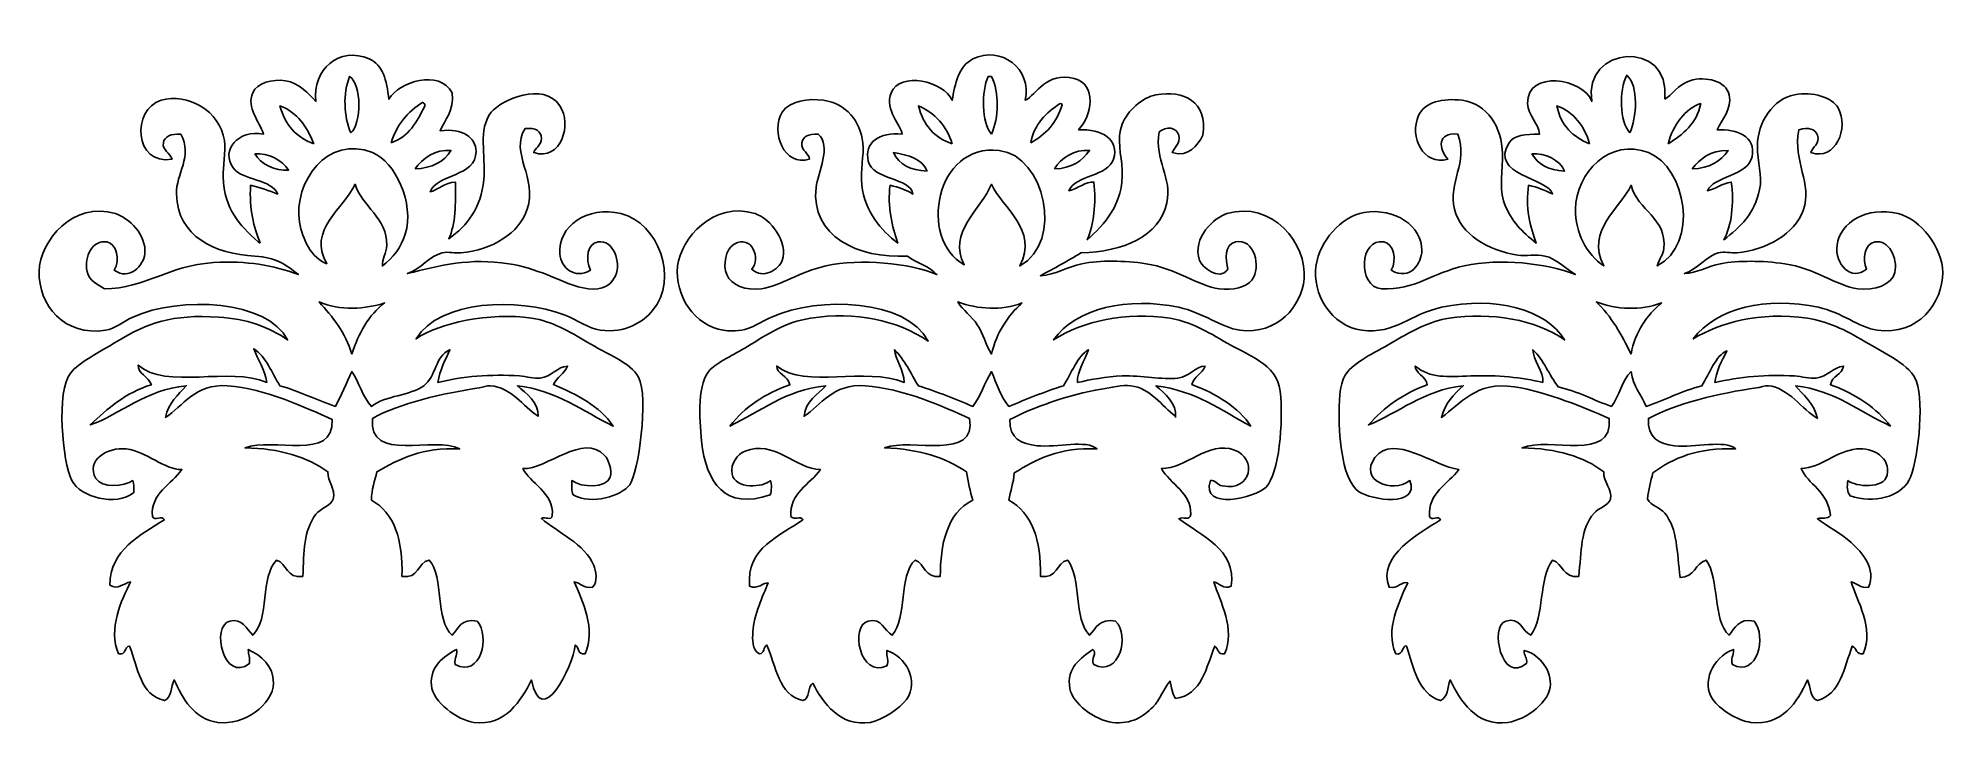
# Model space of a CAD drawing. Header units: centimetres. Extents: x -6.8 to 6.8, y -2.5 to 2.5.
import ezdxf

# ---------------------------------------------------------------- set-up
doc = ezdxf.new("R2010")
doc.units = ezdxf.units.CM
doc.header["$MEASUREMENT"] = 0
doc.layers.add('Layer 1', color=7, linetype='Continuous')

msp = doc.modelspace()

# ---------------------------------------------------------------- linework, layer by layer
at = {"layer": 'Layer 1'}
for points, knots in [([(-5.23475, 1.04577), (-5.2829, 1.15896), (-5.3137, 1.2895), (-5.305, 1.45955), (-5.305, 1.45955), (-5.23232, 1.44635), (-5.17432, 1.41849), (-5.10982, 1.39711), (-5.10982, 1.39711), (-5.15059, 1.50567), (-5.36419, 1.49162), (-5.42994, 1.58449), (-5.42994, 1.58449), (-5.51958, 1.71115), (-5.39457, 1.86005), (-5.21131, 1.8265), (-5.21131, 1.8265), (-5.24211, 1.91752), (-5.33421, 2.01171), (-5.28939, 2.12318), (-5.28939, 2.12318), (-5.26126, 2.19308), (-5.14403, 2.22282), (-5.05515, 2.20906), (-5.05515, 2.20906), (-4.95585, 2.19366), (-4.88717, 2.11204), (-4.83652, 2.06073), (-4.83652, 2.06073), (-4.86436, 2.28962), (-4.66841, 2.45745), (-4.454, 2.36519), (-4.454, 2.36519), (-4.35544, 2.3228), (-4.33041, 2.21369), (-4.31348, 2.07632), (-4.31348, 2.07632), (-4.24032, 2.20509), (-3.95055, 2.29053), (-3.86065, 2.12318), (-3.86065, 2.12318), (-3.84623, 1.98906), (-3.91076, 1.93387), (-3.94653, 1.84992), (-3.94653, 1.84992), (-3.7855, 1.87021), (-3.68904, 1.80179), (-3.68888, 1.70159), (-3.68888, 1.70159), (-3.68862, 1.51747), (-3.96878, 1.54512), (-4.0168, 1.41272), (-4.0168, 1.41272), (-3.95227, 1.43145), (-3.91666, 1.47913), (-3.83725, 1.48299), (-3.83725, 1.48299), (-3.83344, 1.32826), (-3.83537, 1.17925), (-3.88408, 1.07701), (-3.88408, 1.07701), (-3.74901, 1.17237), (-3.65336, 1.29693), (-3.63426, 1.49862), (-3.63426, 1.49862), (-3.61656, 1.68547), (-3.67829, 1.85737), (-3.57962, 1.98268), (-3.57962, 1.98268), (-3.50781, 2.07388), (-3.20632, 2.20488), (-3.08776, 2.02954), (-3.08776, 2.02954), (-2.99923, 1.89865), (-3.0781, 1.62986), (-3.27514, 1.69384), (-3.27514, 1.69384), (-3.27117, 1.72051), (-3.21794, 1.74657), (-3.22048, 1.79533), (-3.22048, 1.79533), (-3.22326, 1.84819), (-3.26054, 1.8741), (-3.33761, 1.8656), (-3.33761, 1.8656), (-3.44966, 1.69079), (-3.24628, 1.51228), (-3.32197, 1.28786), (-3.32197, 1.28786), (-3.37957, 1.1172), (-3.5693, 0.99597), (-3.79822, 0.97557), (-3.79822, 0.97557), (-3.83645, 0.97216), (-3.88778, 0.98549), (-3.93099, 0.97557), (-3.93099, 0.97557), (-4.02026, 0.95506), (-4.08376, 0.85907), (-4.18078, 0.82724), (-4.18078, 0.82724), (-3.94617, 0.8851), (-3.73482, 0.94122), (-3.45474, 0.89751), (-3.45474, 0.89751), (-3.36211, 0.88306), (-3.2621, 0.85044), (-3.18148, 0.81943), (-3.18148, 0.81943), (-3.05398, 0.7704), (-2.77685, 0.61705), (-2.68962, 0.81162), (-2.68962, 0.81162), (-2.64678, 0.90713), (-2.70605, 1.07126), (-2.81453, 1.05363), (-2.81453, 1.05363), (-2.89647, 1.04035), (-2.90399, 0.93639), (-2.86917, 0.85064), (-2.86917, 0.85064), (-2.98366, 0.78418), (-3.07917, 0.86741), (-3.0878, 0.96774), (-3.0878, 0.96774), (-3.10487, 1.16623), (-2.8905, 1.31567), (-2.65058, 1.25661), (-2.65058, 1.25661), (-2.38301, 1.19076), (-2.23291, 0.79158), (-2.42418, 0.56176), (-2.42418, 0.56176), (-2.49048, 0.48209), (-2.61725, 0.39637), (-2.79894, 0.42121), (-2.79894, 0.42121), (-2.88324, 0.43275), (-2.96327, 0.49487), (-3.05656, 0.53051), (-3.05656, 0.53051), (-3.38771, 0.65701), (-3.94829, 0.63931), (-4.11839, 0.35874), (-4.11839, 0.35874), (-3.9585, 0.47365), (-3.59126, 0.55133), (-3.2908, 0.50707), (-3.2908, 0.50707), (-3.14258, 0.48524), (-3.02399, 0.4129), (-2.89263, 0.3353), (-2.89263, 0.3353), (-2.75663, 0.255), (-2.57942, 0.18602), (-2.52568, 0.08548), (-2.52568, 0.08548), (-2.44805, -0.05972), (-2.52684, -0.60514), (-2.58812, -0.68745), (-2.58812, -0.68745), (-2.64464, -0.76336), (-2.86098, -0.83612), (-2.99412, -0.75772), (-2.99412, -0.75772), (-3.00539, -0.73256), (-3.0015, -0.69221), (-3.00193, -0.65623), (-3.00193, -0.65623), (-2.93742, -0.7088), (-2.75436, -0.71214), (-2.72867, -0.63279), (-2.72867, -0.63279), (-2.71078, -0.57752), (-2.74148, -0.50502), (-2.76772, -0.47666), (-2.76772, -0.47666), (-2.9221, -0.3096), (-3.17857, -0.5786), (-3.35327, -0.57035), (-3.35327, -0.57035), (-3.30755, -0.67065), (-3.1271, -0.74476), (-3.14248, -0.90605), (-3.14248, -0.90605), (-3.14968, -0.9501), (-3.19436, -0.9096), (-3.22053, -0.92949), (-3.22053, -0.92949), (-3.10782, -1.02307), (-2.90618, -1.11428), (-2.84577, -1.26519), (-2.84577, -1.26519), (-2.83212, -1.29932), (-2.81301, -1.38076), (-2.8536, -1.42132), (-2.8536, -1.42132), (-2.91914, -1.4296), (-2.93692, -1.39013), (-2.98634, -1.38227), (-2.98634, -1.38227), (-2.92903, -1.51387), (-2.82534, -1.72464), (-2.90826, -1.89757), (-2.90826, -1.89757), (-2.96263, -1.90768), (-2.94887, -1.84971), (-2.97853, -1.8351), (-2.97853, -1.8351), (-2.99549, -1.99324), (-3.22311, -2.45047), (-3.29082, -2.08495), (-3.29082, -2.08495), (-3.36607, -2.23113), (-3.47775, -2.41904), (-3.7046, -2.38943), (-3.7046, -2.38943), (-3.81911, -2.37451), (-4.00046, -2.24259), (-4.00911, -2.124), (-4.00911, -2.124), (-4.01924, -1.98544), (-3.92362, -1.91868), (-3.82954, -1.86635), (-3.82954, -1.86635), (-3.81356, -1.89418), (-3.84944, -1.92683), (-3.83737, -1.97565), (-3.83737, -1.97565), (-3.65589, -2.07331), (-3.58496, -1.77094), (-3.68121, -1.66336), (-3.68121, -1.66336), (-3.79718, -1.64108), (-3.81379, -1.71816), (-3.86078, -1.76485), (-3.86078, -1.76485), (-3.98386, -1.65375), (-3.91542, -1.35104), (-4.02474, -1.22616), (-4.02474, -1.22616), (-4.11134, -1.24362), (-4.09634, -1.36274), (-4.21992, -1.34326), (-4.21992, -1.34326), (-4.2127, -1.08098), (-4.2745, -0.88778), (-4.43852, -0.79676), (-4.43852, -0.79676), (-4.43778, -0.71683), (-4.41481, -0.65912), (-4.39947, -0.59375), (-4.39947, -0.59375), (-4.24085, -0.49993), (-4.07091, -0.41746), (-3.80612, -0.42981), (-3.80612, -0.42981), (-3.98442, -0.33025), (-4.46279, -0.53681), (-4.4307, -0.21118), (-4.4307, -0.21118), (-4.24105, -0.10291), (-3.92283, -0.02904), (-3.66558, 0.00742), (-3.66558, 0.00742), (-3.6392, 0.01118), (-3.61385, 0.02472), (-3.5875, 0.02303), (-3.5875, 0.02303), (-3.43481, 0.01324), (-3.35459, -0.12503), (-3.24399, -0.19557), (-3.24399, -0.19557), (-3.23772, -0.09815), (-3.33056, -0.03235), (-3.39232, 0.02303), (-3.39232, 0.02303), (-3.10257, -0.0125), (-2.9261, -0.16136), (-2.70528, -0.26584), (-2.70528, -0.26584), (-2.80505, -0.12357), (-2.96179, -0.03827), (-3.13467, 0.03084), (-3.13467, 0.03084), (-3.11006, 0.08431), (-3.05588, 0.10818), (-3.03318, 0.16358), (-3.03318, 0.16358), (-3.1066, 0.16117), (-3.1483, 0.08833), (-3.22836, 0.0777), (-3.22836, 0.0777), (-3.27389, 0.07167), (-3.32583, 0.08995), (-3.37671, 0.09331), (-3.37671, 0.09331), (-3.58084, 0.10675), (-3.79224, 0.09051), (-3.96226, 0.04645), (-3.96226, 0.04645), (-3.94826, 0.13913), (-3.90863, 0.20621), (-3.87638, 0.28069), (-3.87638, 0.28069), (-3.98594, 0.23185), (-3.97282, 0.09151), (-4.06376, 0.02304), (-4.06376, 0.02304), (-4.1574, -0.04745), (-4.3412, -0.0467), (-4.43852, -0.12531), (-4.43852, -0.12531), (-4.50168, -0.05834), (-4.52713, 0.04635), (-4.57907, 0.12454), (-4.57907, 0.12454), (-4.61865, 0.04183), (-4.65445, -0.04469), (-4.6962, -0.12531), (-4.6962, -0.12531), (-4.83254, -0.07948), (-4.95266, -0.01747), (-5.09437, 0.02304), (-5.09437, 0.02304), (-5.15239, 0.11594), (-5.19126, 0.22804), (-5.28175, 0.2885), (-5.28175, 0.2885), (-5.25188, 0.20648), (-5.20185, 0.14457), (-5.18806, 0.04649), (-5.18806, 0.04649), (-5.45351, 0.16449), (-5.90968, -0.00868), (-6.10918, 0.17132), (-6.10918, 0.17132), (-6.11736, 0.1151), (-6.03396, 0.08607), (-6.01549, 0.03077), (-6.01549, 0.03077), (-6.19903, -0.0277), (-6.32968, -0.13909), (-6.45269, -0.25808), (-6.45269, -0.25808), (-6.23856, -0.18074), (-6.0555, -0.00469), (-5.76565, 0.02299), (-5.76565, 0.02299), (-5.82449, -0.0431), (-5.8922, -0.10028), (-5.91398, -0.20341), (-5.91398, -0.20341), (-5.79045, -0.12496), (-5.7021, 0.03948), (-5.46898, 0.02299), (-5.46898, 0.02299), (-5.20109, 0.00407), (-4.90534, -0.13531), (-4.71947, -0.21905), (-4.71947, -0.21905), (-4.70505, -0.52459), (-5.14585, -0.34131), (-5.34405, -0.42204), (-5.34405, -0.42204), (-5.09158, -0.42461), (-4.90077, -0.48882), (-4.75067, -0.59378), (-4.75067, -0.59378), (-4.75403, -0.6645), (-4.69341, -0.71708), (-4.71164, -0.78899), (-4.71164, -0.78899), (-4.72299, -0.83373), (-4.80549, -0.85802), (-4.83655, -0.89829), (-4.83655, -0.89829), (-4.92746, -1.01608), (-4.92074, -1.16436), (-4.93024, -1.34329), (-4.93024, -1.34329), (-5.04962, -1.36118), (-5.0416, -1.25166), (-5.11762, -1.22619), (-5.11762, -1.22619), (-5.23779, -1.34284), (-5.16543, -1.65206), (-5.28939, -1.76488), (-5.28939, -1.76488), (-5.33315, -1.71794), (-5.36427, -1.64148), (-5.45335, -1.66339), (-5.45335, -1.66339), (-5.59236, -1.69757), (-5.4965, -2.11014), (-5.31278, -1.96787), (-5.31278, -1.96787), (-5.30683, -1.92548), (-5.32241, -1.90463), (-5.32059, -1.86638), (-5.32059, -1.86638), (-5.22851, -1.91361), (-5.13983, -1.981), (-5.14104, -2.10839), (-5.14104, -2.10839), (-5.14247, -2.26039), (-5.35421, -2.41361), (-5.53921, -2.38946), (-5.53921, -2.38946), (-5.71198, -2.36692), (-5.79252, -2.21439), (-5.85152, -2.08498), (-5.85152, -2.08498), (-5.87525, -2.13409), (-5.87007, -2.21217), (-5.92177, -2.23331), (-5.92177, -2.23331), (-6.0943, -2.19246), (-6.11296, -1.99767), (-6.17159, -1.84294), (-6.17159, -1.84294), (-6.21308, -1.84569), (-6.19231, -1.91073), (-6.24967, -1.89758), (-6.24967, -1.89758), (-6.32838, -1.72206), (-6.22922, -1.51129), (-6.16379, -1.38228), (-6.16379, -1.38228), (-6.21694, -1.39249), (-6.25499, -1.44295), (-6.31214, -1.40572), (-6.31214, -1.40572), (-6.31262, -1.15008), (-6.09217, -1.048), (-5.92175, -0.93728), (-5.92175, -0.93728), (-5.93876, -0.90085), (-5.99184, -0.94905), (-6.00763, -0.91384), (-6.00763, -0.91384), (-6.02345, -0.74683), (-5.86875, -0.68336), (-5.79681, -0.57814), (-5.79681, -0.57814), (-5.92146, -0.57737), (-6.05182, -0.44836), (-6.19501, -0.42981), (-6.19501, -0.42981), (-6.33095, -0.41222), (-6.48634, -0.51389), (-6.41364, -0.6406), (-6.41364, -0.6406), (-6.37162, -0.71378), (-6.20967, -0.70114), (-6.14818, -0.65624), (-6.14818, -0.65624), (-6.13881, -0.67812), (-6.13961, -0.71011), (-6.14037, -0.74212), (-6.14037, -0.74212), (-6.26909, -0.84449), (-6.52484, -0.77625), (-6.58537, -0.65624), (-6.58537, -0.65624), (-6.6521, -0.52392), (-6.69999, -0.01338), (-6.5932, 0.11669), (-6.5932, 0.11669), (-6.53393, 0.18887), (-6.39574, 0.26025), (-6.25747, 0.34309), (-6.25747, 0.34309), (-6.04451, 0.4707), (-5.86922, 0.53751), (-5.5314, 0.51486), (-5.5314, 0.51486), (-5.33635, 0.50176), (-5.1731, 0.4462), (-5.03951, 0.3509), (-5.03951, 0.3509), (-5.17953, 0.63665), (-5.80752, 0.66848), (-6.14817, 0.51486), (-6.14817, 0.51486), (-6.2167, 0.48396), (-6.27612, 0.43218), (-6.34335, 0.42117), (-6.34335, 0.42117), (-6.63661, 0.37315), (-6.82693, 0.60299), (-6.8196, 0.84276), (-6.8196, 0.84276), (-6.81291, 1.0616), (-6.57523, 1.3502), (-6.27308, 1.25657), (-6.27308, 1.25657), (-6.17635, 1.22657), (-6.04803, 1.10398), (-6.06229, 0.9677), (-6.06229, 0.9677), (-6.07113, 0.88322), (-6.17344, 0.77453), (-6.28089, 0.8506), (-6.28089, 0.8506), (-6.23784, 0.92796), (-6.26345, 1.03988), (-6.33555, 1.05359), (-6.33555, 1.05359), (-6.43424, 1.07235), (-6.49803, 0.94736), (-6.4761, 0.8428), (-6.4761, 0.8428), (-6.46044, 0.76816), (-6.39855, 0.75279), (-6.35116, 0.71789), (-6.35116, 0.71789), (-6.058, 0.72009), (-5.89684, 0.88463), (-5.57043, 0.90527), (-5.57043, 0.90527), (-5.32482, 0.9208), (-5.14921, 0.88654), (-4.96144, 0.81939), (-4.96144, 0.81939), (-5.05571, 0.89162), (-5.12305, 0.94419), (-5.27375, 0.95213), (-5.27375, 0.95213), (-5.55974, 0.96718), (-5.82808, 1.09043), (-5.83588, 1.39716), (-5.83588, 1.39716), (-5.83956, 1.54281), (-5.71584, 1.6677), (-5.80461, 1.82655), (-5.80461, 1.82655), (-5.873, 1.83017), (-5.92248, 1.8094), (-5.92957, 1.76408), (-5.92957, 1.76408), (-5.93769, 1.71188), (-5.88067, 1.69018), (-5.8671, 1.64698), (-5.8671, 1.64698), (-6.14147, 1.5983), (-6.15819, 2.00425), (-5.94518, 2.06859), (-5.94518, 2.06859), (-5.75783, 2.12516), (-5.52365, 1.99355), (-5.49235, 1.77972), (-5.49235, 1.77972), (-5.48063, 1.69942), (-5.50254, 1.58816), (-5.50016, 1.52207), (-5.50016, 1.52207), (-5.49148, 1.27775), (-5.38692, 1.18242), (-5.25034, 1.05363), (-5.25034, 1.05363), (-5.24402, 1.05206), (-5.24259, 1.04574), (-5.23475, 1.04577)], [0, 0, 0, 0, 0.00704225, 0.00704225, 0.00704225, 0.00704225, 0.01408451, 0.01408451, 0.01408451, 0.01408451, 0.02112676, 0.02112676, 0.02112676, 0.02112676, 0.02816901, 0.02816901, 0.02816901, 0.02816901, 0.03521127, 0.03521127, 0.03521127, 0.03521127, 0.04225352, 0.04225352, 0.04225352, 0.04225352, 0.04929577, 0.04929577, 0.04929577, 0.04929577, 0.05633803, 0.05633803, 0.05633803, 0.05633803, 0.06338028, 0.06338028, 0.06338028, 0.06338028, 0.07042254, 0.07042254, 0.07042254, 0.07042254, 0.07746479, 0.07746479, 0.07746479, 0.07746479, 0.08450704, 0.08450704, 0.08450704, 0.08450704, 0.0915493, 0.0915493, 0.0915493, 0.0915493, 0.09859155, 0.09859155, 0.09859155, 0.09859155, 0.1056338, 0.1056338, 0.1056338, 0.1056338, 0.11267606, 0.11267606, 0.11267606, 0.11267606, 0.11971831, 0.11971831, 0.11971831, 0.11971831, 0.12676056, 0.12676056, 0.12676056, 0.12676056, 0.13380282, 0.13380282, 0.13380282, 0.13380282, 0.14084507, 0.14084507, 0.14084507, 0.14084507, 0.14788732, 0.14788732, 0.14788732, 0.14788732, 0.15492958, 0.15492958, 0.15492958, 0.15492958, 0.16197183, 0.16197183, 0.16197183, 0.16197183, 0.16901408, 0.16901408, 0.16901408, 0.16901408, 0.17605634, 0.17605634, 0.17605634, 0.17605634, 0.18309859, 0.18309859, 0.18309859, 0.18309859, 0.19014085, 0.19014085, 0.19014085, 0.19014085, 0.1971831, 0.1971831, 0.1971831, 0.1971831, 0.20422535, 0.20422535, 0.20422535, 0.20422535, 0.21126761, 0.21126761, 0.21126761, 0.21126761, 0.21830986, 0.21830986, 0.21830986, 0.21830986, 0.22535211, 0.22535211, 0.22535211, 0.22535211, 0.23239437, 0.23239437, 0.23239437, 0.23239437, 0.23943662, 0.23943662, 0.23943662, 0.23943662, 0.24647887, 0.24647887, 0.24647887, 0.24647887, 0.25352113, 0.25352113, 0.25352113, 0.25352113, 0.26056338, 0.26056338, 0.26056338, 0.26056338, 0.26760563, 0.26760563, 0.26760563, 0.26760563, 0.27464789, 0.27464789, 0.27464789, 0.27464789, 0.28169014, 0.28169014, 0.28169014, 0.28169014, 0.28873239, 0.28873239, 0.28873239, 0.28873239, 0.29577465, 0.29577465, 0.29577465, 0.29577465, 0.3028169, 0.3028169, 0.3028169, 0.3028169, 0.30985915, 0.30985915, 0.30985915, 0.30985915, 0.31690141, 0.31690141, 0.31690141, 0.31690141, 0.32394366, 0.32394366, 0.32394366, 0.32394366, 0.33098592, 0.33098592, 0.33098592, 0.33098592, 0.33802817, 0.33802817, 0.33802817, 0.33802817, 0.34507042, 0.34507042, 0.34507042, 0.34507042, 0.35211268, 0.35211268, 0.35211268, 0.35211268, 0.35915493, 0.35915493, 0.35915493, 0.35915493, 0.36619718, 0.36619718, 0.36619718, 0.36619718, 0.37323944, 0.37323944, 0.37323944, 0.37323944, 0.38028169, 0.38028169, 0.38028169, 0.38028169, 0.38732394, 0.38732394, 0.38732394, 0.38732394, 0.3943662, 0.3943662, 0.3943662, 0.3943662, 0.40140845, 0.40140845, 0.40140845, 0.40140845, 0.4084507, 0.4084507, 0.4084507, 0.4084507, 0.41549296, 0.41549296, 0.41549296, 0.41549296, 0.42253521, 0.42253521, 0.42253521, 0.42253521, 0.42957746, 0.42957746, 0.42957746, 0.42957746, 0.43661972, 0.43661972, 0.43661972, 0.43661972, 0.44366197, 0.44366197, 0.44366197, 0.44366197, 0.45070423, 0.45070423, 0.45070423, 0.45070423, 0.45774648, 0.45774648, 0.45774648, 0.45774648, 0.46478873, 0.46478873, 0.46478873, 0.46478873, 0.47183099, 0.47183099, 0.47183099, 0.47183099, 0.47887324, 0.47887324, 0.47887324, 0.47887324, 0.48591549, 0.48591549, 0.48591549, 0.48591549, 0.49295775, 0.49295775, 0.49295775, 0.49295775, 0.5, 0.5, 0.5, 0.5, 0.50704225, 0.50704225, 0.50704225, 0.50704225, 0.51408451, 0.51408451, 0.51408451, 0.51408451, 0.52112676, 0.52112676, 0.52112676, 0.52112676, 0.52816901, 0.52816901, 0.52816901, 0.52816901, 0.53521127, 0.53521127, 0.53521127, 0.53521127, 0.54225352, 0.54225352, 0.54225352, 0.54225352, 0.54929577, 0.54929577, 0.54929577, 0.54929577, 0.55633803, 0.55633803, 0.55633803, 0.55633803, 0.56338028, 0.56338028, 0.56338028, 0.56338028, 0.57042254, 0.57042254, 0.57042254, 0.57042254, 0.57746479, 0.57746479, 0.57746479, 0.57746479, 0.58450704, 0.58450704, 0.58450704, 0.58450704, 0.5915493, 0.5915493, 0.5915493, 0.5915493, 0.59859155, 0.59859155, 0.59859155, 0.59859155, 0.6056338, 0.6056338, 0.6056338, 0.6056338, 0.61267606, 0.61267606, 0.61267606, 0.61267606, 0.61971831, 0.61971831, 0.61971831, 0.61971831, 0.62676056, 0.62676056, 0.62676056, 0.62676056, 0.63380282, 0.63380282, 0.63380282, 0.63380282, 0.64084507, 0.64084507, 0.64084507, 0.64084507, 0.64788732, 0.64788732, 0.64788732, 0.64788732, 0.65492958, 0.65492958, 0.65492958, 0.65492958, 0.66197183, 0.66197183, 0.66197183, 0.66197183, 0.66901408, 0.66901408, 0.66901408, 0.66901408, 0.67605634, 0.67605634, 0.67605634, 0.67605634, 0.68309859, 0.68309859, 0.68309859, 0.68309859, 0.69014085, 0.69014085, 0.69014085, 0.69014085, 0.6971831, 0.6971831, 0.6971831, 0.6971831, 0.70422535, 0.70422535, 0.70422535, 0.70422535, 0.71126761, 0.71126761, 0.71126761, 0.71126761, 0.71830986, 0.71830986, 0.71830986, 0.71830986, 0.72535211, 0.72535211, 0.72535211, 0.72535211, 0.73239437, 0.73239437, 0.73239437, 0.73239437, 0.73943662, 0.73943662, 0.73943662, 0.73943662, 0.74647887, 0.74647887, 0.74647887, 0.74647887, 0.75352113, 0.75352113, 0.75352113, 0.75352113, 0.76056338, 0.76056338, 0.76056338, 0.76056338, 0.76760563, 0.76760563, 0.76760563, 0.76760563, 0.77464789, 0.77464789, 0.77464789, 0.77464789, 0.78169014, 0.78169014, 0.78169014, 0.78169014, 0.78873239, 0.78873239, 0.78873239, 0.78873239, 0.79577465, 0.79577465, 0.79577465, 0.79577465, 0.8028169, 0.8028169, 0.8028169, 0.8028169, 0.80985915, 0.80985915, 0.80985915, 0.80985915, 0.81690141, 0.81690141, 0.81690141, 0.81690141, 0.82394366, 0.82394366, 0.82394366, 0.82394366, 0.83098592, 0.83098592, 0.83098592, 0.83098592, 0.83802817, 0.83802817, 0.83802817, 0.83802817, 0.84507042, 0.84507042, 0.84507042, 0.84507042, 0.85211268, 0.85211268, 0.85211268, 0.85211268, 0.85915493, 0.85915493, 0.85915493, 0.85915493, 0.86619718, 0.86619718, 0.86619718, 0.86619718, 0.87323944, 0.87323944, 0.87323944, 0.87323944, 0.88028169, 0.88028169, 0.88028169, 0.88028169, 0.88732394, 0.88732394, 0.88732394, 0.88732394, 0.8943662, 0.8943662, 0.8943662, 0.8943662, 0.90140845, 0.90140845, 0.90140845, 0.90140845, 0.9084507, 0.9084507, 0.9084507, 0.9084507, 0.91549296, 0.91549296, 0.91549296, 0.91549296, 0.92253521, 0.92253521, 0.92253521, 0.92253521, 0.92957746, 0.92957746, 0.92957746, 0.92957746, 0.93661972, 0.93661972, 0.93661972, 0.93661972, 0.94366197, 0.94366197, 0.94366197, 0.94366197, 0.95070423, 0.95070423, 0.95070423, 0.95070423, 0.95774648, 0.95774648, 0.95774648, 0.95774648, 0.96478873, 0.96478873, 0.96478873, 0.96478873, 0.97183099, 0.97183099, 0.97183099, 0.97183099, 0.97887324, 0.97887324, 0.97887324, 0.97887324, 0.98591549, 0.98591549, 0.98591549, 0.98591549, 1, 1, 1, 1]), ([(1.32345, -0.20341), (1.33335, -0.10242), (1.24521, -0.03185), (1.1829, 0.02299), (1.1829, 0.02299), (1.46936, -0.01326), (1.65063, -0.15468), (1.86214, -0.26588), (1.86214, -0.26588), (1.78131, -0.13851), (1.61301, -0.03096), (1.44053, 0.0308), (1.44053, 0.0308), (1.45543, 0.09142), (1.51469, 0.10761), (1.53422, 0.16354), (1.53422, 0.16354), (1.46471, 0.16193), (1.42767, 0.08893), (1.33904, 0.07766), (1.33904, 0.07766), (1.22966, 0.06374), (1.07665, 0.09925), (0.94087, 0.09327), (0.94087, 0.09327), (0.82215, 0.08806), (0.71925, 0.06827), (0.62075, 0.04641), (0.62075, 0.04641), (0.6148, 0.12594), (0.6739, 0.20614), (0.69883, 0.28065), (0.69883, 0.28065), (0.6244, 0.24051), (0.57519, 0.10761), (0.51926, 0.023), (0.51926, 0.023), (0.38234, -0.01965), (0.25653, -0.07341), (0.12889, -0.12535), (0.12889, -0.12535), (0.07171, -0.05759), (0.04084, 0.03644), (0.00395, 0.1245), (0.00395, 0.1245), (-0.04439, 0.04534), (-0.07416, -0.05243), (-0.12879, -0.12535), (-0.12879, -0.12535), (-0.25473, -0.07172), (-0.38335, -0.02076), (-0.51916, 0.023), (-0.51916, 0.023), (-0.57525, 0.11005), (-0.61766, 0.21075), (-0.69093, 0.28065), (-0.69093, 0.28065), (-0.68535, 0.21588), (-0.62478, 0.13862), (-0.62066, 0.04641), (-0.62066, 0.04641), (-0.89821, 0.16227), (-1.32739, -0.00243), (-1.53411, 0.16351), (-1.53411, 0.16351), (-1.54054, 0.11274), (-1.4495, 0.09207), (-1.44042, 0.03077), (-1.44042, 0.03077), (-1.61838, -0.03329), (-1.76541, -0.1283), (-1.86981, -0.26591), (-1.86981, -0.26591), (-1.64965, -0.16076), (-1.47529, -0.00982), (-1.18277, 0.02296), (-1.18277, 0.02296), (-1.24317, -0.04155), (-1.32673, -0.08287), (-1.3389, -0.19564), (-1.3389, -0.19564), (-1.21616, -0.11653), (-1.13565, 0.03844), (-0.9017, 0.02296), (-0.9017, 0.02296), (-0.63288, 0.00518), (-0.33996, -0.12772), (-0.15219, -0.21125), (-0.15219, -0.21125), (-0.09716, -0.51981), (-0.57259, -0.34778), (-0.76118, -0.42207), (-0.76118, -0.42207), (-0.51641, -0.42974), (-0.32517, -0.49097), (-0.1756, -0.59381), (-0.1756, -0.59381), (-0.1629, -0.66437), (-0.14991, -0.73467), (-0.12877, -0.79682), (-0.12877, -0.79682), (-0.31874, -0.88911), (-0.36179, -1.11988), (-0.36298, -1.34332), (-0.36298, -1.34332), (-0.47381, -1.35525), (-0.47231, -1.25484), (-0.54255, -1.22622), (-0.54255, -1.22622), (-0.66336, -1.33959), (-0.59883, -1.63836), (-0.70651, -1.76491), (-0.70651, -1.76491), (-0.76731, -1.72975), (-0.77885, -1.64032), (-0.87828, -1.66342), (-0.87828, -1.66342), (-1.0116, -1.6944), (-0.94165, -2.07739), (-0.74551, -1.98354), (-0.74551, -1.98354), (-0.72686, -1.94851), (-0.74927, -1.91694), (-0.74551, -1.87421), (-0.74551, -1.87421), (-0.61642, -1.91366), (-0.50794, -2.08712), (-0.60499, -2.22555), (-0.60499, -2.22555), (-0.64732, -2.28593), (-0.78411, -2.37684), (-0.86261, -2.38949), (-0.86261, -2.38949), (-1.0811, -2.42473), (-1.20281, -2.24865), (-1.27642, -2.10842), (-1.27642, -2.10842), (-1.31465, -2.13522), (-1.29486, -2.2201), (-1.34667, -2.23336), (-1.34667, -2.23336), (-1.52254, -2.19066), (-1.53926, -1.98875), (-1.60429, -1.83516), (-1.60429, -1.83516), (-1.63133, -1.84717), (-1.6213, -1.89628), (-1.65895, -1.89763), (-1.65895, -1.89763), (-1.71377, -1.87482), (-1.708, -1.78865), (-1.70578, -1.7415), (-1.70578, -1.7415), (-1.69999, -1.61704), (-1.62998, -1.47779), (-1.59648, -1.39016), (-1.59648, -1.39016), (-1.62842, -1.38431), (-1.67144, -1.44054), (-1.72922, -1.4136), (-1.72922, -1.4136), (-1.75327, -1.13439), (-1.51004, -1.05512), (-1.34666, -0.93735), (-1.34666, -0.93735), (-1.36619, -0.90592), (-1.40939, -0.94418), (-1.43254, -0.91391), (-1.43254, -0.91391), (-1.44691, -0.74791), (-1.29538, -0.68203), (-1.22172, -0.57821), (-1.22172, -0.57821), (-1.39293, -0.57466), (-1.55782, -0.36064), (-1.76044, -0.44547), (-1.76044, -0.44547), (-1.81624, -0.46886), (-1.8676, -0.53149), (-1.85413, -0.60943), (-1.85413, -0.60943), (-1.83508, -0.71958), (-1.62725, -0.70706), (-1.58087, -0.65629), (-1.58087, -0.65629), (-1.56608, -0.67873), (-1.57224, -0.73413), (-1.58087, -0.75778), (-1.58087, -0.75778), (-1.90319, -0.87197), (-2.04077, -0.67288), (-2.07273, -0.37522), (-2.07273, -0.37522), (-2.09101, -0.20499), (-2.10332, 0.04851), (-2.01029, 0.14008), (-2.01029, 0.14008), (-1.95915, 0.1904), (-1.84421, 0.2439), (-1.74486, 0.30404), (-1.74486, 0.30404), (-1.60278, 0.39003), (-1.47967, 0.478), (-1.29203, 0.50703), (-1.29203, 0.50703), (-0.96739, 0.55727), (-0.67785, 0.49475), (-0.44883, 0.34307), (-0.44883, 0.34307), (-0.60962, 0.64459), (-1.22726, 0.66695), (-1.5731, 0.51484), (-1.5731, 0.51484), (-1.68325, 0.46639), (-1.74812, 0.39633), (-1.91661, 0.42115), (-1.91661, 0.42115), (-2.12045, 0.45115), (-2.26869, 0.66917), (-2.24453, 0.88179), (-2.24453, 0.88179), (-2.22241, 1.07634), (-1.98788, 1.35037), (-1.6902, 1.25655), (-1.6902, 1.25655), (-1.57807, 1.2212), (-1.44906, 1.05227), (-1.49502, 0.92085), (-1.49502, 0.92085), (-1.51611, 0.86052), (-1.63361, 0.77919), (-1.71365, 0.85838), (-1.71365, 0.85838), (-1.64573, 0.9332), (-1.71092, 1.10915), (-1.83859, 1.03795), (-1.83859, 1.03795), (-1.90217, 1.00247), (-1.92074, 0.88756), (-1.8932, 0.81932), (-1.8932, 0.81932), (-1.86261, 0.74338), (-1.75474, 0.70259), (-1.64341, 0.71783), (-1.64341, 0.71783), (-1.51247, 0.73574), (-1.36533, 0.84131), (-1.18277, 0.88179), (-1.18277, 0.88179), (-0.93364, 0.93701), (-0.5819, 0.90245), (-0.3864, 0.81932), (-0.3864, 0.81932), (-0.43969, 0.88054), (-0.53488, 0.89983), (-0.59722, 0.95206), (-0.59722, 0.95206), (-0.9543, 0.93298), (-1.29215, 1.09586), (-1.25302, 1.44392), (-1.25302, 1.44392), (-1.24106, 1.55049), (-1.13724, 1.73893), (-1.23741, 1.82648), (-1.23741, 1.82648), (-1.30819, 1.82698), (-1.34729, 1.81042), (-1.35454, 1.76401), (-1.35454, 1.76401), (-1.36327, 1.70779), (-1.29728, 1.68426), (-1.29988, 1.64691), (-1.29988, 1.64691), (-1.48014, 1.58791), (-1.58365, 1.84532), (-1.49506, 1.98261), (-1.49506, 1.98261), (-1.43979, 2.06831), (-1.30689, 2.08283), (-1.19838, 2.06849), (-1.19838, 2.06849), (-1.03751, 2.04724), (-0.93385, 1.91614), (-0.91731, 1.76401), (-0.91731, 1.76401), (-0.90734, 1.67215), (-0.93795, 1.57018), (-0.92512, 1.45953), (-0.92512, 1.45953), (-0.903, 1.26892), (-0.78513, 1.13624), (-0.6675, 1.04575), (-0.6675, 1.04575), (-0.70581, 1.15862), (-0.74354, 1.3129), (-0.72214, 1.45953), (-0.72214, 1.45953), (-0.66028, 1.4459), (-0.60586, 1.42487), (-0.55818, 1.39709), (-0.55818, 1.39709), (-0.57726, 1.51554), (-0.84533, 1.49702), (-0.87833, 1.63133), (-0.87833, 1.63133), (-0.91185, 1.76788), (-0.79737, 1.84252), (-0.63629, 1.82651), (-0.63629, 1.82651), (-0.64296, 1.88736), (-0.76403, 1.9969), (-0.71437, 2.12319), (-0.71437, 2.12319), (-0.6537, 2.27744), (-0.33662, 2.20569), (-0.27715, 2.06855), (-0.27715, 2.06855), (-0.25752, 2.1873), (-0.23013, 2.31519), (-0.12885, 2.36523), (-0.12885, 2.36523), (0.07065, 2.46373), (0.29591, 2.29654), (0.24591, 2.06855), (0.24591, 2.06855), (0.32925, 2.11057), (0.39585, 2.27479), (0.59725, 2.22471), (0.59725, 2.22471), (0.76235, 2.18362), (0.72319, 1.95558), (0.62847, 1.85776), (0.62847, 1.85776), (0.79426, 1.86411), (0.92266, 1.78775), (0.87832, 1.64697), (0.87832, 1.64697), (0.83808, 1.51928), (0.61072, 1.53759), (0.5582, 1.42057), (0.5582, 1.42057), (0.62236, 1.43274), (0.6807, 1.48949), (0.73777, 1.48301), (0.73777, 1.48301), (0.75449, 1.32876), (0.7383, 1.18054), (0.69091, 1.06923), (0.69091, 1.06923), (0.80915, 1.17342), (0.95335, 1.32646), (0.94073, 1.5689), (0.94073, 1.5689), (0.93496, 1.67976), (0.89858, 1.78956), (0.94073, 1.89682), (0.94073, 1.89682), (0.97891, 1.994), (1.08392, 2.08957), (1.18274, 2.10761), (1.18274, 2.10761), (1.37898, 2.14343), (1.55657, 2.06104), (1.51844, 1.81874), (1.51844, 1.81874), (1.48076, 1.74667), (1.42052, 1.65703), (1.29981, 1.69383), (1.29981, 1.69383), (1.30801, 1.72928), (1.36334, 1.75625), (1.34667, 1.81874), (1.34667, 1.81874), (1.33156, 1.87541), (1.25385, 1.88489), (1.20612, 1.84216), (1.20612, 1.84216), (1.1699, 1.64036), (1.3015, 1.51125), (1.26078, 1.33469), (1.26078, 1.33469), (1.20469, 1.09159), (0.95167, 0.98409), (0.64398, 0.97554), (0.64398, 0.97554), (0.55228, 0.91627), (0.45253, 0.8651), (0.35511, 0.81158), (0.35511, 0.81158), (0.46078, 0.816), (0.55019, 0.87767), (0.65179, 0.89746), (0.65179, 0.89746), (0.78175, 0.92278), (0.9549, 0.92045), (1.11243, 0.89746), (1.11243, 0.89746), (1.32328, 0.86669), (1.48385, 0.73916), (1.63554, 0.71789), (1.63554, 0.71789), (1.73447, 0.70403), (1.82845, 0.72689), (1.86975, 0.78036), (1.86975, 0.78036), (1.94113, 0.87278), (1.88666, 1.08402), (1.75265, 1.05362), (1.75265, 1.05362), (1.67232, 1.03539), (1.68018, 0.92747), (1.69801, 0.85844), (1.69801, 0.85844), (1.63618, 0.76626), (1.50912, 0.88051), (1.49502, 0.92091), (1.49502, 0.92091), (1.43771, 1.08474), (1.60255, 1.22992), (1.6902, 1.25661), (1.6902, 1.25661), (2.01627, 1.35601), (2.26821, 1.03499), (2.2445, 0.78817), (2.2445, 0.78817), (2.22577, 0.59275), (2.05344, 0.38608), (1.78389, 0.42122), (1.78389, 0.42122), (1.65144, 0.43847), (1.51994, 0.54872), (1.34667, 0.58518), (1.34667, 0.58518), (0.98369, 0.66154), (0.60787, 0.58044), (0.44883, 0.35094), (0.44883, 0.35094), (0.6601, 0.48887), (0.9667, 0.5534), (1.2842, 0.50707), (1.2842, 0.50707), (1.39601, 0.49077), (1.52087, 0.43029), (1.66676, 0.34311), (1.66676, 0.34311), (1.83154, 0.24466), (2.05239, 0.18026), (2.07276, -0.01604), (2.07276, -0.01604), (2.09604, -0.24062), (2.06641, -0.60418), (1.97127, -0.70308), (1.97127, -0.70308), (1.89703, -0.78023), (1.50177, -0.87638), (1.57307, -0.65622), (1.57307, -0.65622), (1.60583, -0.65), (1.6185, -0.68778), (1.65895, -0.69527), (1.65895, -0.69527), (1.8707, -0.73424), (1.90856, -0.49808), (1.74483, -0.43762), (1.74483, -0.43762), (1.55608, -0.36793), (1.39793, -0.57343), (1.22172, -0.57036), (1.22172, -0.57036), (1.28646, -0.68), (1.43577, -0.74665), (1.43251, -0.89828), (1.43251, -0.89828), (1.42656, -0.94823), (1.37668, -0.91267), (1.34663, -0.92953), (1.34663, -0.92953), (1.50194, -1.05055), (1.763, -1.14749), (1.72139, -1.41359), (1.72139, -1.41359), (1.66998, -1.43777), (1.63696, -1.3933), (1.59648, -1.38234), (1.59648, -1.38234), (1.64387, -1.52707), (1.75409, -1.72347), (1.67453, -1.89764), (1.67453, -1.89764), (1.62286, -1.90767), (1.63021, -1.85867), (1.60428, -1.843), (1.60428, -1.843), (1.54501, -1.98982), (1.51157, -2.19299), (1.32321, -2.21776), (1.32321, -2.21776), (1.29794, -2.18836), (1.29543, -2.13622), (1.28416, -2.09282), (1.28416, -2.09282), (1.23815, -2.14756), (1.21476, -2.22334), (1.15925, -2.2802), (1.15925, -2.2802), (1.09625, -2.34471), (1.00688, -2.4063), (0.87035, -2.3895), (0.87035, -2.3895), (0.74523, -2.3741), (0.5841, -2.25319), (0.56587, -2.14749), (0.56587, -2.14749), (0.53928, -1.99321), (0.64625, -1.92937), (0.72981, -1.86642), (0.72981, -1.86642), (0.76728, -1.88865), (0.71235, -1.93754), (0.73764, -1.97572), (0.73764, -1.97572), (0.92081, -2.06737), (0.99759, -1.76667), (0.89377, -1.66343), (0.89377, -1.66343), (0.77786, -1.64382), (0.75264, -1.71487), (0.70639, -1.76492), (0.70639, -1.76492), (0.59222, -1.6475), (0.65001, -1.35807), (0.55026, -1.22623), (0.55026, -1.22623), (0.46485, -1.24494), (0.47829, -1.36246), (0.35508, -1.34333), (0.35508, -1.34333), (0.36037, -1.08039), (0.29462, -0.88851), (0.12865, -0.79683), (0.12865, -0.79683), (0.13878, -0.72888), (0.16307, -0.6751), (0.1677, -0.60165), (0.1677, -0.60165), (0.32526, -0.50415), (0.49147, -0.41533), (0.76105, -0.42988), (0.76105, -0.42988), (0.68535, -0.36035), (0.47271, -0.4226), (0.33166, -0.40644), (0.33166, -0.40644), (0.21707, -0.39334), (0.13137, -0.35699), (0.13648, -0.21909), (0.13648, -0.21909), (0.28944, -0.13699), (0.56286, -0.03753), (0.7923, -0.00046), (0.7923, -0.00046), (0.85945, 0.01039), (0.94369, 0.02968), (1.00309, 0.02296), (1.00309, 0.02296), (1.14279, 0.00719), (1.22341, -0.12169), (1.32321, -0.19564), (1.32321, -0.19564), (1.32345, -0.19823), (1.32345, -0.20085), (1.32345, -0.20341)], [0, 0, 0, 0, 0.00694444, 0.00694444, 0.00694444, 0.00694444, 0.01388889, 0.01388889, 0.01388889, 0.01388889, 0.02083333, 0.02083333, 0.02083333, 0.02083333, 0.02777778, 0.02777778, 0.02777778, 0.02777778, 0.03472222, 0.03472222, 0.03472222, 0.03472222, 0.04166667, 0.04166667, 0.04166667, 0.04166667, 0.04861111, 0.04861111, 0.04861111, 0.04861111, 0.05555556, 0.05555556, 0.05555556, 0.05555556, 0.0625, 0.0625, 0.0625, 0.0625, 0.06944444, 0.06944444, 0.06944444, 0.06944444, 0.07638889, 0.07638889, 0.07638889, 0.07638889, 0.08333333, 0.08333333, 0.08333333, 0.08333333, 0.09027778, 0.09027778, 0.09027778, 0.09027778, 0.09722222, 0.09722222, 0.09722222, 0.09722222, 0.10416667, 0.10416667, 0.10416667, 0.10416667, 0.11111111, 0.11111111, 0.11111111, 0.11111111, 0.11805556, 0.11805556, 0.11805556, 0.11805556, 0.125, 0.125, 0.125, 0.125, 0.13194444, 0.13194444, 0.13194444, 0.13194444, 0.13888889, 0.13888889, 0.13888889, 0.13888889, 0.14583333, 0.14583333, 0.14583333, 0.14583333, 0.15277778, 0.15277778, 0.15277778, 0.15277778, 0.15972222, 0.15972222, 0.15972222, 0.15972222, 0.16666667, 0.16666667, 0.16666667, 0.16666667, 0.17361111, 0.17361111, 0.17361111, 0.17361111, 0.18055556, 0.18055556, 0.18055556, 0.18055556, 0.1875, 0.1875, 0.1875, 0.1875, 0.19444444, 0.19444444, 0.19444444, 0.19444444, 0.20138889, 0.20138889, 0.20138889, 0.20138889, 0.20833333, 0.20833333, 0.20833333, 0.20833333, 0.21527778, 0.21527778, 0.21527778, 0.21527778, 0.22222222, 0.22222222, 0.22222222, 0.22222222, 0.22916667, 0.22916667, 0.22916667, 0.22916667, 0.23611111, 0.23611111, 0.23611111, 0.23611111, 0.24305556, 0.24305556, 0.24305556, 0.24305556, 0.25, 0.25, 0.25, 0.25, 0.25694444, 0.25694444, 0.25694444, 0.25694444, 0.26388889, 0.26388889, 0.26388889, 0.26388889, 0.27083333, 0.27083333, 0.27083333, 0.27083333, 0.27777778, 0.27777778, 0.27777778, 0.27777778, 0.28472222, 0.28472222, 0.28472222, 0.28472222, 0.29166667, 0.29166667, 0.29166667, 0.29166667, 0.29861111, 0.29861111, 0.29861111, 0.29861111, 0.30555556, 0.30555556, 0.30555556, 0.30555556, 0.3125, 0.3125, 0.3125, 0.3125, 0.31944444, 0.31944444, 0.31944444, 0.31944444, 0.32638889, 0.32638889, 0.32638889, 0.32638889, 0.33333333, 0.33333333, 0.33333333, 0.33333333, 0.34027778, 0.34027778, 0.34027778, 0.34027778, 0.34722222, 0.34722222, 0.34722222, 0.34722222, 0.35416667, 0.35416667, 0.35416667, 0.35416667, 0.36111111, 0.36111111, 0.36111111, 0.36111111, 0.36805556, 0.36805556, 0.36805556, 0.36805556, 0.375, 0.375, 0.375, 0.375, 0.38194444, 0.38194444, 0.38194444, 0.38194444, 0.38888889, 0.38888889, 0.38888889, 0.38888889, 0.39583333, 0.39583333, 0.39583333, 0.39583333, 0.40277778, 0.40277778, 0.40277778, 0.40277778, 0.40972222, 0.40972222, 0.40972222, 0.40972222, 0.41666667, 0.41666667, 0.41666667, 0.41666667, 0.42361111, 0.42361111, 0.42361111, 0.42361111, 0.43055556, 0.43055556, 0.43055556, 0.43055556, 0.4375, 0.4375, 0.4375, 0.4375, 0.44444444, 0.44444444, 0.44444444, 0.44444444, 0.45138889, 0.45138889, 0.45138889, 0.45138889, 0.45833333, 0.45833333, 0.45833333, 0.45833333, 0.46527778, 0.46527778, 0.46527778, 0.46527778, 0.47222222, 0.47222222, 0.47222222, 0.47222222, 0.47916667, 0.47916667, 0.47916667, 0.47916667, 0.48611111, 0.48611111, 0.48611111, 0.48611111, 0.49305556, 0.49305556, 0.49305556, 0.49305556, 0.5, 0.5, 0.5, 0.5, 0.50694444, 0.50694444, 0.50694444, 0.50694444, 0.51388889, 0.51388889, 0.51388889, 0.51388889, 0.52083333, 0.52083333, 0.52083333, 0.52083333, 0.52777778, 0.52777778, 0.52777778, 0.52777778, 0.53472222, 0.53472222, 0.53472222, 0.53472222, 0.54166667, 0.54166667, 0.54166667, 0.54166667, 0.54861111, 0.54861111, 0.54861111, 0.54861111, 0.55555556, 0.55555556, 0.55555556, 0.55555556, 0.5625, 0.5625, 0.5625, 0.5625, 0.56944444, 0.56944444, 0.56944444, 0.56944444, 0.57638889, 0.57638889, 0.57638889, 0.57638889, 0.58333333, 0.58333333, 0.58333333, 0.58333333, 0.59027778, 0.59027778, 0.59027778, 0.59027778, 0.59722222, 0.59722222, 0.59722222, 0.59722222, 0.60416667, 0.60416667, 0.60416667, 0.60416667, 0.61111111, 0.61111111, 0.61111111, 0.61111111, 0.61805556, 0.61805556, 0.61805556, 0.61805556, 0.625, 0.625, 0.625, 0.625, 0.63194444, 0.63194444, 0.63194444, 0.63194444, 0.63888889, 0.63888889, 0.63888889, 0.63888889, 0.64583333, 0.64583333, 0.64583333, 0.64583333, 0.65277778, 0.65277778, 0.65277778, 0.65277778, 0.65972222, 0.65972222, 0.65972222, 0.65972222, 0.66666667, 0.66666667, 0.66666667, 0.66666667, 0.67361111, 0.67361111, 0.67361111, 0.67361111, 0.68055556, 0.68055556, 0.68055556, 0.68055556, 0.6875, 0.6875, 0.6875, 0.6875, 0.69444444, 0.69444444, 0.69444444, 0.69444444, 0.70138889, 0.70138889, 0.70138889, 0.70138889, 0.70833333, 0.70833333, 0.70833333, 0.70833333, 0.71527778, 0.71527778, 0.71527778, 0.71527778, 0.72222222, 0.72222222, 0.72222222, 0.72222222, 0.72916667, 0.72916667, 0.72916667, 0.72916667, 0.73611111, 0.73611111, 0.73611111, 0.73611111, 0.74305556, 0.74305556, 0.74305556, 0.74305556, 0.75, 0.75, 0.75, 0.75, 0.75694444, 0.75694444, 0.75694444, 0.75694444, 0.76388889, 0.76388889, 0.76388889, 0.76388889, 0.77083333, 0.77083333, 0.77083333, 0.77083333, 0.77777778, 0.77777778, 0.77777778, 0.77777778, 0.78472222, 0.78472222, 0.78472222, 0.78472222, 0.79166667, 0.79166667, 0.79166667, 0.79166667, 0.79861111, 0.79861111, 0.79861111, 0.79861111, 0.80555556, 0.80555556, 0.80555556, 0.80555556, 0.8125, 0.8125, 0.8125, 0.8125, 0.81944444, 0.81944444, 0.81944444, 0.81944444, 0.82638889, 0.82638889, 0.82638889, 0.82638889, 0.83333333, 0.83333333, 0.83333333, 0.83333333, 0.84027778, 0.84027778, 0.84027778, 0.84027778, 0.84722222, 0.84722222, 0.84722222, 0.84722222, 0.85416667, 0.85416667, 0.85416667, 0.85416667, 0.86111111, 0.86111111, 0.86111111, 0.86111111, 0.86805556, 0.86805556, 0.86805556, 0.86805556, 0.875, 0.875, 0.875, 0.875, 0.88194444, 0.88194444, 0.88194444, 0.88194444, 0.88888889, 0.88888889, 0.88888889, 0.88888889, 0.89583333, 0.89583333, 0.89583333, 0.89583333, 0.90277778, 0.90277778, 0.90277778, 0.90277778, 0.90972222, 0.90972222, 0.90972222, 0.90972222, 0.91666667, 0.91666667, 0.91666667, 0.91666667, 0.92361111, 0.92361111, 0.92361111, 0.92361111, 0.93055556, 0.93055556, 0.93055556, 0.93055556, 0.9375, 0.9375, 0.9375, 0.9375, 0.94444444, 0.94444444, 0.94444444, 0.94444444, 0.95138889, 0.95138889, 0.95138889, 0.95138889, 0.95833333, 0.95833333, 0.95833333, 0.95833333, 0.96527778, 0.96527778, 0.96527778, 0.96527778, 0.97222222, 0.97222222, 0.97222222, 0.97222222, 0.97916667, 0.97916667, 0.97916667, 0.97916667, 0.98611111, 0.98611111, 0.98611111, 0.98611111, 1, 1, 1, 1]), ([(4.82899, 2.07632), (4.87418, 2.09913), (4.92363, 2.18321), (5.00854, 2.20906), (5.00854, 2.20906), (5.12403, 2.2442), (5.2687, 2.20715), (5.28961, 2.10757), (5.28961, 2.10757), (5.31141, 2.00377), (5.23944, 1.93199), (5.20373, 1.85772), (5.20373, 1.85772), (5.34451, 1.86269), (5.48334, 1.81314), (5.45358, 1.66254), (5.45358, 1.66254), (5.42725, 1.5294), (5.17315, 1.52146), (5.13346, 1.42053), (5.13346, 1.42053), (5.1982, 1.43384), (5.23757, 1.47255), (5.30523, 1.48297), (5.30523, 1.48297), (5.32611, 1.33684), (5.30777, 1.16317), (5.25057, 1.06919), (5.25057, 1.06919), (5.37283, 1.16076), (5.47097, 1.25765), (5.50822, 1.42834), (5.50822, 1.42834), (5.52981, 1.52737), (5.49205, 1.62778), (5.49258, 1.74063), (5.49258, 1.74063), (5.49343, 1.91385), (5.60659, 2.07964), (5.75804, 2.10758), (5.75804, 2.10758), (5.8912, 2.13213), (6.0267, 2.09144), (6.07035, 2.01389), (6.07035, 2.01389), (6.15174, 1.86916), (6.05138, 1.63265), (5.87517, 1.69377), (5.87517, 1.69377), (5.88448, 1.73142), (5.94386, 1.7592), (5.92203, 1.81868), (5.92203, 1.81868), (5.90555, 1.86361), (5.85993, 1.87816), (5.78929, 1.85773), (5.78929, 1.85773), (5.74378, 1.62191), (5.89039, 1.47811), (5.82051, 1.27999), (5.82051, 1.27999), (5.76148, 1.11251), (5.56164, 0.99575), (5.34426, 0.97551), (5.34426, 0.97551), (5.30494, 0.97183), (5.25285, 0.98623), (5.21154, 0.97551), (5.21154, 0.97551), (5.14103, 0.95723), (5.05202, 0.85343), (4.96953, 0.82718), (4.96953, 0.82718), (5.05938, 0.82887), (5.13529, 0.88078), (5.22715, 0.89745), (5.22715, 0.89745), (5.35653, 0.92089), (5.52893, 0.92028), (5.68779, 0.89745), (5.68779, 0.89745), (5.90208, 0.86665), (6.0612, 0.73886), (6.2109, 0.71788), (6.2109, 0.71788), (6.3307, 0.70108), (6.4559, 0.74759), (6.47633, 0.83498), (6.47633, 0.83498), (6.5007, 0.93917), (6.43122, 1.07136), (6.33578, 1.05358), (6.33578, 1.05358), (6.25627, 1.03879), (6.24606, 0.9301), (6.27334, 0.8584), (6.27334, 0.8584), (6.1652, 0.76794), (6.0445, 0.89319), (6.06252, 1.03017), (6.06252, 1.03017), (6.08451, 1.19712), (6.27837, 1.30936), (6.49974, 1.2566), (6.49974, 1.2566), (6.66336, 1.21757), (6.81864, 1.01011), (6.81983, 0.83499), (6.81983, 0.83499), (6.82131, 0.61935), (6.64563, 0.38096), (6.35141, 0.42121), (6.35141, 0.42121), (6.21922, 0.43928), (6.09593, 0.54964), (5.9298, 0.58517), (5.9298, 0.58517), (5.55425, 0.66544), (5.20108, 0.58329), (5.03194, 0.35874), (5.03194, 0.35874), (5.2221, 0.47415), (5.50779, 0.55678), (5.8517, 0.50707), (5.8517, 0.50707), (5.98449, 0.48789), (6.12687, 0.42283), (6.2577, 0.34311), (6.2577, 0.34311), (6.41068, 0.24987), (6.59031, 0.1719), (6.63243, 0.05424), (6.63243, 0.05424), (6.69061, -0.10819), (6.63947, -0.54237), (6.57779, -0.65625), (6.57779, -0.65625), (6.51551, -0.77129), (6.32866, -0.82479), (6.15618, -0.76555), (6.15618, -0.76555), (6.13374, -0.73272), (6.13327, -0.7044), (6.14057, -0.65625), (6.14057, -0.65625), (6.19756, -0.70118), (6.39878, -0.72036), (6.42164, -0.6172), (6.42164, -0.6172), (6.44934, -0.49218), (6.32091, -0.418), (6.20301, -0.42982), (6.20301, -0.42982), (6.05299, -0.44485), (5.95308, -0.56381), (5.80484, -0.57037), (5.80484, -0.57037), (5.85022, -0.67618), (6.00296, -0.74161), (6.01566, -0.90607), (6.01566, -0.90607), (5.99166, -0.93798), (5.95705, -0.91774), (5.92197, -0.92951), (5.92197, -0.92951), (5.98992, -0.98489), (6.08887, -1.03241), (6.16398, -1.10125), (6.16398, -1.10125), (6.24465, -1.17523), (6.34562, -1.28704), (6.28889, -1.42137), (6.28889, -1.42137), (6.22854, -1.42706), (6.20764, -1.3933), (6.16398, -1.38232), (6.16398, -1.38232), (6.20279, -1.50974), (6.33181, -1.71964), (6.24984, -1.89762), (6.24984, -1.89762), (6.19706, -1.90617), (6.20386, -1.85513), (6.17179, -1.84298), (6.17179, -1.84298), (6.11318, -1.99779), (6.08786, -2.18588), (5.92197, -2.23335), (5.92197, -2.23335), (5.86802, -2.21443), (5.87511, -2.13448), (5.8517, -2.08502), (5.8517, -2.08502), (5.77688, -2.24345), (5.6712, -2.41625), (5.44572, -2.3895), (5.44572, -2.3895), (5.34983, -2.37812), (5.2181, -2.29221), (5.17246, -2.22556), (5.17246, -2.22556), (5.09097, -2.10655), (5.16712, -1.92555), (5.32079, -1.86641), (5.32079, -1.86641), (5.32206, -1.91774), (5.29888, -1.92859), (5.31298, -1.97571), (5.31298, -1.97571), (5.49366, -2.06686), (5.55944, -1.77307), (5.46911, -1.66342), (5.46911, -1.66342), (5.3532, -1.64119), (5.33274, -1.71443), (5.28954, -1.76491), (5.28954, -1.76491), (5.16825, -1.65196), (5.22231, -1.3637), (5.1256, -1.22622), (5.1256, -1.22622), (5.04342, -1.24813), (5.04366, -1.35248), (4.93822, -1.35113), (4.93822, -1.35113), (4.91531, -1.17161), (4.91967, -1.00042), (4.82892, -0.89052), (4.82892, -0.89052), (4.79177, -0.84554), (4.73544, -0.84062), (4.70398, -0.78903), (4.70398, -0.78903), (4.71184, -0.7214), (4.72676, -0.66087), (4.74303, -0.60165), (4.74303, -0.60165), (4.89009, -0.49365), (5.06929, -0.41784), (5.33638, -0.42988), (5.33638, -0.42988), (5.26132, -0.35945), (5.04028, -0.42419), (4.89918, -0.40644), (4.89918, -0.40644), (4.7871, -0.39236), (4.70217, -0.35191), (4.7118, -0.21126), (4.7118, -0.21126), (4.90497, -0.10477), (5.22641, -0.02782), (5.48473, 0.00734), (5.48473, 0.00734), (5.51153, 0.01099), (5.54341, 0.02528), (5.57061, 0.02295), (5.57061, 0.02295), (5.71214, 0.01086), (5.81585, -0.149), (5.92195, -0.21126), (5.92195, -0.21126), (5.90256, -0.10572), (5.80969, -0.03208), (5.76579, 0.02295), (5.76579, 0.02295), (6.05331, -0.01224), (6.22426, -0.164), (6.44503, -0.26592), (6.44503, -0.26592), (6.35565, -0.1445), (6.19079, -0.03092), (6.01564, 0.03076), (6.01564, 0.03076), (6.02644, 0.09542), (6.098, 0.09934), (6.1093, 0.1635), (6.1093, 0.1635), (6.03813, 0.15641), (5.9959, 0.08801), (5.91412, 0.07762), (5.91412, 0.07762), (5.8666, 0.07156), (5.81046, 0.08998), (5.75799, 0.09323), (5.75799, 0.09323), (5.56508, 0.10519), (5.35881, 0.08598), (5.18805, 0.04637), (5.18805, 0.04637), (5.19157, 0.11643), (5.23882, 0.20845), (5.27393, 0.2728), (5.27393, 0.2728), (5.19342, 0.24137), (5.14741, 0.10786), (5.09436, 0.02295), (5.09436, 0.02295), (4.94934, -0.0142), (4.83237, -0.07939), (4.69619, -0.1254), (4.69619, -0.1254), (4.65841, -0.04343), (4.60232, 0.02017), (4.58686, 0.12445), (4.58686, 0.12445), (4.52132, 0.05987), (4.50301, -0.05195), (4.44634, -0.1254), (4.44634, -0.1254), (4.31683, -0.0805), (4.20668, -0.01629), (4.06375, 0.01515), (4.06375, 0.01515), (4.00028, 0.1), (3.95961, 0.20769), (3.8842, 0.28061), (3.8842, 0.28061), (3.88108, 0.21187), (3.9644, 0.12212), (3.95445, 0.04637), (3.95445, 0.04637), (3.80864, 0.08278), (3.6265, 0.10146), (3.43915, 0.09323), (3.43915, 0.09323), (3.27201, 0.08587), (3.1443, 0.07619), (3.04098, 0.1635), (3.04098, 0.1635), (3.03548, 0.11625), (3.11805, 0.08971), (3.12686, 0.03076), (3.12686, 0.03076), (2.9544, -0.03361), (2.81505, -0.13106), (2.70525, -0.25809), (2.70525, -0.25809), (2.91215, -0.17612), (3.10048, -0.00793), (3.38449, 0.02298), (3.38449, 0.02298), (3.31644, -0.03647), (3.25466, -0.10222), (3.22836, -0.20342), (3.22836, -0.20342), (3.36819, -0.10611), (3.4744, 0.05807), (3.75147, 0.01518), (3.75147, 0.01518), (3.99079, -0.02186), (4.25733, -0.13701), (4.43071, -0.21122), (4.43071, -0.21122), (4.45648, -0.53055), (4.00378, -0.33854), (3.80613, -0.42204), (3.80613, -0.42204), (4.05423, -0.42638), (4.24867, -0.48438), (4.39168, -0.59378), (4.39168, -0.59378), (4.38623, -0.66744), (4.45473, -0.71742), (4.43854, -0.78899), (4.43854, -0.78899), (4.42883, -0.83198), (4.35411, -0.85299), (4.32144, -0.89048), (4.32144, -0.89048), (4.22309, -1.00338), (4.23228, -1.16009), (4.21214, -1.34329), (4.21214, -1.34329), (4.09789, -1.35604), (4.10022, -1.25222), (4.02476, -1.22619), (4.02476, -1.22619), (3.92324, -1.35629), (3.96835, -1.63301), (3.8686, -1.76488), (3.8686, -1.76488), (3.8051, -1.73675), (3.7942, -1.63092), (3.68905, -1.66339), (3.68905, -1.66339), (3.57263, -1.69932), (3.65836, -2.11821), (3.83738, -1.96787), (3.83738, -1.96787), (3.84661, -1.9222), (3.81783, -1.91456), (3.82174, -1.87418), (3.82174, -1.87418), (3.91188, -1.89455), (4.01147, -1.99607), (4.00912, -2.11619), (4.00912, -2.11619), (4.00674, -2.23859), (3.84217, -2.36961), (3.70464, -2.38945), (3.70464, -2.38945), (3.47686, -2.42234), (3.36126, -2.23149), (3.29083, -2.08497), (3.29083, -2.08497), (3.27181, -2.13881), (3.27329, -2.21316), (3.22058, -2.2333), (3.22058, -2.2333), (3.06096, -2.1821), (3.02989, -2.00237), (2.97857, -1.84293), (2.97857, -1.84293), (2.94917, -1.82684), (2.95666, -1.9145), (2.90049, -1.89757), (2.90049, -1.89757), (2.82233, -1.72421), (2.92663, -1.52281), (2.98637, -1.39007), (2.98637, -1.39007), (2.947, -1.3743), (2.91641, -1.43452), (2.85363, -1.42132), (2.85363, -1.42132), (2.76529, -1.1919), (3.07612, -1.03447), (3.22058, -0.93726), (3.22058, -0.93726), (3.20505, -0.90289), (3.15803, -0.94819), (3.1425, -0.91382), (3.1425, -0.91382), (3.1289, -0.74904), (3.27593, -0.67789), (3.35332, -0.57812), (3.35332, -0.57812), (3.1725, -0.55349), (2.88588, -0.31409), (2.75213, -0.49224), (2.75213, -0.49224), (2.63135, -0.65316), (2.87289, -0.75431), (3.00195, -0.6562), (3.00195, -0.6562), (3.07408, -0.8503), (2.72578, -0.79799), (2.635, -0.73425), (2.635, -0.73425), (2.52456, -0.65673), (2.49448, -0.381), (2.49448, -0.17214), (2.49448, -0.17214), (2.49448, -0.04829), (2.50332, 0.0627), (2.55692, 0.12454), (2.55692, 0.12454), (2.62547, 0.2036), (2.76978, 0.2713), (2.89262, 0.34314), (2.89262, 0.34314), (3.01655, 0.41561), (3.14474, 0.48615), (3.28299, 0.5071), (3.28299, 0.5071), (3.5843, 0.55279), (3.90643, 0.49623), (4.11055, 0.35097), (4.11055, 0.35097), (3.97582, 0.57097), (3.61721, 0.66662), (3.22832, 0.58521), (3.22832, 0.58521), (3.00594, 0.53864), (2.89701, 0.3886), (2.65838, 0.42125), (2.65838, 0.42125), (2.4397, 0.45115), (2.2973, 0.68022), (2.33046, 0.88969), (2.33046, 0.88969), (2.35655, 1.0545), (2.50598, 1.23624), (2.67397, 1.26445), (2.67397, 1.26445), (2.89548, 1.30162), (3.08894, 1.16671), (3.08778, 0.99119), (3.08778, 0.99119), (3.08722, 0.90554), (3.00745, 0.77098), (2.86915, 0.85064), (2.86915, 0.85064), (2.91032, 0.92565), (2.88653, 1.0404), (2.81451, 1.05363), (2.81451, 1.05363), (2.64205, 1.08533), (2.62285, 0.73245), (2.7989, 0.71793), (2.7989, 0.71793), (3.0393, 0.70608), (3.16307, 0.8321), (3.39225, 0.88189), (3.39225, 0.88189), (3.6494, 0.93774), (3.97722, 0.90308), (4.18862, 0.81942), (4.18862, 0.81942), (4.11745, 0.86297), (4.0486, 0.93507), (3.97002, 0.95216), (3.97002, 0.95216), (3.90448, 0.96639), (3.83564, 0.95065), (3.77481, 0.95997), (3.77481, 0.95997), (3.5596, 0.99291), (3.36685, 1.10644), (3.322, 1.28789), (3.322, 1.28789), (3.27416, 1.48138), (3.42167, 1.62029), (3.34542, 1.82661), (3.34542, 1.82661), (3.19543, 1.84058), (3.20733, 1.72109), (3.27517, 1.64704), (3.27517, 1.64704), (3.09798, 1.59764), (2.99527, 1.80777), (3.06438, 1.95933), (3.06438, 1.95933), (3.10793, 2.05487), (3.23824, 2.08691), (3.37667, 2.06863), (3.37667, 2.06863), (3.55354, 2.04527), (3.66292, 1.87845), (3.66554, 1.68607), (3.66554, 1.68607), (3.66739, 1.54912), (3.63866, 1.44027), (3.68115, 1.32692), (3.68115, 1.32692), (3.72946, 1.19807), (3.80532, 1.12822), (3.90758, 1.04585), (3.90758, 1.04585), (3.86519, 1.15467), (3.82728, 1.30874), (3.85294, 1.45963), (3.85294, 1.45963), (3.9167, 1.44532), (3.97203, 1.42256), (4.02471, 1.39719), (4.02471, 1.39719), (3.99542, 1.51265), (3.56701, 1.53125), (3.7124, 1.76414), (3.7124, 1.76414), (3.74611, 1.81814), (3.829, 1.82592), (3.93103, 1.82661), (3.93103, 1.82661), (3.92719, 1.90141), (3.84777, 1.95872), (3.84515, 2.04521), (3.84515, 2.04521), (3.83769, 2.29228), (4.2492, 2.22494), (4.30579, 2.06082), (4.30579, 2.06082), (4.2345, 2.45719), (4.8745, 2.51441), (4.82899, 2.07632)], [0, 0, 0, 0, 0.00689655, 0.00689655, 0.00689655, 0.00689655, 0.0137931, 0.0137931, 0.0137931, 0.0137931, 0.02068966, 0.02068966, 0.02068966, 0.02068966, 0.02758621, 0.02758621, 0.02758621, 0.02758621, 0.03448276, 0.03448276, 0.03448276, 0.03448276, 0.04137931, 0.04137931, 0.04137931, 0.04137931, 0.04827586, 0.04827586, 0.04827586, 0.04827586, 0.05517241, 0.05517241, 0.05517241, 0.05517241, 0.06206897, 0.06206897, 0.06206897, 0.06206897, 0.06896552, 0.06896552, 0.06896552, 0.06896552, 0.07586207, 0.07586207, 0.07586207, 0.07586207, 0.08275862, 0.08275862, 0.08275862, 0.08275862, 0.08965517, 0.08965517, 0.08965517, 0.08965517, 0.09655172, 0.09655172, 0.09655172, 0.09655172, 0.10344828, 0.10344828, 0.10344828, 0.10344828, 0.11034483, 0.11034483, 0.11034483, 0.11034483, 0.11724138, 0.11724138, 0.11724138, 0.11724138, 0.12413793, 0.12413793, 0.12413793, 0.12413793, 0.13103448, 0.13103448, 0.13103448, 0.13103448, 0.13793103, 0.13793103, 0.13793103, 0.13793103, 0.14482759, 0.14482759, 0.14482759, 0.14482759, 0.15172414, 0.15172414, 0.15172414, 0.15172414, 0.15862069, 0.15862069, 0.15862069, 0.15862069, 0.16551724, 0.16551724, 0.16551724, 0.16551724, 0.17241379, 0.17241379, 0.17241379, 0.17241379, 0.17931034, 0.17931034, 0.17931034, 0.17931034, 0.1862069, 0.1862069, 0.1862069, 0.1862069, 0.19310345, 0.19310345, 0.19310345, 0.19310345, 0.2, 0.2, 0.2, 0.2, 0.20689655, 0.20689655, 0.20689655, 0.20689655, 0.2137931, 0.2137931, 0.2137931, 0.2137931, 0.22068966, 0.22068966, 0.22068966, 0.22068966, 0.22758621, 0.22758621, 0.22758621, 0.22758621, 0.23448276, 0.23448276, 0.23448276, 0.23448276, 0.24137931, 0.24137931, 0.24137931, 0.24137931, 0.24827586, 0.24827586, 0.24827586, 0.24827586, 0.25517241, 0.25517241, 0.25517241, 0.25517241, 0.26206897, 0.26206897, 0.26206897, 0.26206897, 0.26896552, 0.26896552, 0.26896552, 0.26896552, 0.27586207, 0.27586207, 0.27586207, 0.27586207, 0.28275862, 0.28275862, 0.28275862, 0.28275862, 0.28965517, 0.28965517, 0.28965517, 0.28965517, 0.29655172, 0.29655172, 0.29655172, 0.29655172, 0.30344828, 0.30344828, 0.30344828, 0.30344828, 0.31034483, 0.31034483, 0.31034483, 0.31034483, 0.31724138, 0.31724138, 0.31724138, 0.31724138, 0.32413793, 0.32413793, 0.32413793, 0.32413793, 0.33103448, 0.33103448, 0.33103448, 0.33103448, 0.33793103, 0.33793103, 0.33793103, 0.33793103, 0.34482759, 0.34482759, 0.34482759, 0.34482759, 0.35172414, 0.35172414, 0.35172414, 0.35172414, 0.35862069, 0.35862069, 0.35862069, 0.35862069, 0.36551724, 0.36551724, 0.36551724, 0.36551724, 0.37241379, 0.37241379, 0.37241379, 0.37241379, 0.37931034, 0.37931034, 0.37931034, 0.37931034, 0.3862069, 0.3862069, 0.3862069, 0.3862069, 0.39310345, 0.39310345, 0.39310345, 0.39310345, 0.4, 0.4, 0.4, 0.4, 0.40689655, 0.40689655, 0.40689655, 0.40689655, 0.4137931, 0.4137931, 0.4137931, 0.4137931, 0.42068966, 0.42068966, 0.42068966, 0.42068966, 0.42758621, 0.42758621, 0.42758621, 0.42758621, 0.43448276, 0.43448276, 0.43448276, 0.43448276, 0.44137931, 0.44137931, 0.44137931, 0.44137931, 0.44827586, 0.44827586, 0.44827586, 0.44827586, 0.45517241, 0.45517241, 0.45517241, 0.45517241, 0.46206897, 0.46206897, 0.46206897, 0.46206897, 0.46896552, 0.46896552, 0.46896552, 0.46896552, 0.47586207, 0.47586207, 0.47586207, 0.47586207, 0.48275862, 0.48275862, 0.48275862, 0.48275862, 0.48965517, 0.48965517, 0.48965517, 0.48965517, 0.49655172, 0.49655172, 0.49655172, 0.49655172, 0.50344828, 0.50344828, 0.50344828, 0.50344828, 0.51034483, 0.51034483, 0.51034483, 0.51034483, 0.51724138, 0.51724138, 0.51724138, 0.51724138, 0.52413793, 0.52413793, 0.52413793, 0.52413793, 0.53103448, 0.53103448, 0.53103448, 0.53103448, 0.53793103, 0.53793103, 0.53793103, 0.53793103, 0.54482759, 0.54482759, 0.54482759, 0.54482759, 0.55172414, 0.55172414, 0.55172414, 0.55172414, 0.55862069, 0.55862069, 0.55862069, 0.55862069, 0.56551724, 0.56551724, 0.56551724, 0.56551724, 0.57241379, 0.57241379, 0.57241379, 0.57241379, 0.57931034, 0.57931034, 0.57931034, 0.57931034, 0.5862069, 0.5862069, 0.5862069, 0.5862069, 0.59310345, 0.59310345, 0.59310345, 0.59310345, 0.6, 0.6, 0.6, 0.6, 0.60689655, 0.60689655, 0.60689655, 0.60689655, 0.6137931, 0.6137931, 0.6137931, 0.6137931, 0.62068966, 0.62068966, 0.62068966, 0.62068966, 0.62758621, 0.62758621, 0.62758621, 0.62758621, 0.63448276, 0.63448276, 0.63448276, 0.63448276, 0.64137931, 0.64137931, 0.64137931, 0.64137931, 0.64827586, 0.64827586, 0.64827586, 0.64827586, 0.65517241, 0.65517241, 0.65517241, 0.65517241, 0.66206897, 0.66206897, 0.66206897, 0.66206897, 0.66896552, 0.66896552, 0.66896552, 0.66896552, 0.67586207, 0.67586207, 0.67586207, 0.67586207, 0.68275862, 0.68275862, 0.68275862, 0.68275862, 0.68965517, 0.68965517, 0.68965517, 0.68965517, 0.69655172, 0.69655172, 0.69655172, 0.69655172, 0.70344828, 0.70344828, 0.70344828, 0.70344828, 0.71034483, 0.71034483, 0.71034483, 0.71034483, 0.71724138, 0.71724138, 0.71724138, 0.71724138, 0.72413793, 0.72413793, 0.72413793, 0.72413793, 0.73103448, 0.73103448, 0.73103448, 0.73103448, 0.73793103, 0.73793103, 0.73793103, 0.73793103, 0.74482759, 0.74482759, 0.74482759, 0.74482759, 0.75172414, 0.75172414, 0.75172414, 0.75172414, 0.75862069, 0.75862069, 0.75862069, 0.75862069, 0.76551724, 0.76551724, 0.76551724, 0.76551724, 0.77241379, 0.77241379, 0.77241379, 0.77241379, 0.77931034, 0.77931034, 0.77931034, 0.77931034, 0.7862069, 0.7862069, 0.7862069, 0.7862069, 0.79310345, 0.79310345, 0.79310345, 0.79310345, 0.8, 0.8, 0.8, 0.8, 0.80689655, 0.80689655, 0.80689655, 0.80689655, 0.8137931, 0.8137931, 0.8137931, 0.8137931, 0.82068966, 0.82068966, 0.82068966, 0.82068966, 0.82758621, 0.82758621, 0.82758621, 0.82758621, 0.83448276, 0.83448276, 0.83448276, 0.83448276, 0.84137931, 0.84137931, 0.84137931, 0.84137931, 0.84827586, 0.84827586, 0.84827586, 0.84827586, 0.85517241, 0.85517241, 0.85517241, 0.85517241, 0.86206897, 0.86206897, 0.86206897, 0.86206897, 0.86896552, 0.86896552, 0.86896552, 0.86896552, 0.87586207, 0.87586207, 0.87586207, 0.87586207, 0.88275862, 0.88275862, 0.88275862, 0.88275862, 0.88965517, 0.88965517, 0.88965517, 0.88965517, 0.89655172, 0.89655172, 0.89655172, 0.89655172, 0.90344828, 0.90344828, 0.90344828, 0.90344828, 0.91034483, 0.91034483, 0.91034483, 0.91034483, 0.91724138, 0.91724138, 0.91724138, 0.91724138, 0.92413793, 0.92413793, 0.92413793, 0.92413793, 0.93103448, 0.93103448, 0.93103448, 0.93103448, 0.93793103, 0.93793103, 0.93793103, 0.93793103, 0.94482759, 0.94482759, 0.94482759, 0.94482759, 0.95172414, 0.95172414, 0.95172414, 0.95172414, 0.95862069, 0.95862069, 0.95862069, 0.95862069, 0.96551724, 0.96551724, 0.96551724, 0.96551724, 0.97241379, 0.97241379, 0.97241379, 0.97241379, 0.97931034, 0.97931034, 0.97931034, 0.97931034, 0.9862069, 0.9862069, 0.9862069, 0.9862069, 1, 1, 1, 1]), ([(-4.58674, 1.8343), (-4.50803, 1.90539), (-4.50702, 2.17873), (-4.59457, 2.24028), (-4.59457, 2.24028), (-4.64378, 2.11505), (-4.63674, 1.95522), (-4.58674, 1.8343)], [0, 0, 0, 0, 0.33333333, 0.33333333, 0.33333333, 0.33333333, 1, 1, 1, 1]), ([(0.004, 1.8265), (0.05805, 1.94284), (0.06126, 2.12476), (0.004, 2.24028), (0.004, 2.24028), (-0.00381, 2.24028), (-0.01161, 2.24028), (-0.01942, 2.24028), (-0.01942, 2.24028), (-0.06712, 2.13381), (-0.06781, 1.9054), (0.004, 1.8265)], [0, 0, 0, 0, 0.25, 0.25, 0.25, 0.25, 0.5, 0.5, 0.5, 0.5, 1, 1, 1, 1]), ([(4.57912, 1.8343), (4.62529, 1.94283), (4.64492, 2.17278), (4.5557, 2.24808), (4.5557, 2.24808), (4.50249, 2.13939), (4.50019, 1.91754), (4.57912, 1.8343)], [0, 0, 0, 0, 0.33333333, 0.33333333, 0.33333333, 0.33333333, 1, 1, 1, 1]), ([(-4.29787, 1.76403), (-4.17079, 1.80613), (-4.11155, 1.91603), (-4.05586, 2.02949), (-4.05586, 2.02949), (-4.05544, 2.04293), (-4.06187, 2.04949), (-4.07147, 2.05291), (-4.07147, 2.05291), (-4.17883, 1.98853), (-4.25635, 1.89428), (-4.29787, 1.76403)], [0, 0, 0, 0, 0.25, 0.25, 0.25, 0.25, 0.5, 0.5, 0.5, 0.5, 1, 1, 1, 1]), ([(-4.85217, 1.75622), (-4.90048, 1.8797), (-4.96922, 1.98273), (-5.09421, 2.02948), (-5.09421, 2.02948), (-5.05939, 1.89254), (-4.97692, 1.80324), (-4.85217, 1.75622)], [0, 0, 0, 0, 0.33333333, 0.33333333, 0.33333333, 0.33333333, 1, 1, 1, 1]), ([(-0.27705, 1.75622), (-0.31912, 1.88595), (-0.39979, 1.97701), (-0.51909, 2.02948), (-0.51909, 2.02948), (-0.48654, 1.89029), (-0.40375, 1.80128), (-0.27705, 1.75622)], [0, 0, 0, 0, 0.33333333, 0.33333333, 0.33333333, 0.33333333, 1, 1, 1, 1]), ([(0.28506, 1.76403), (0.39388, 1.82176), (0.47286, 1.90937), (0.51149, 2.03729), (0.51149, 2.03729), (0.50977, 2.04335), (0.50495, 2.04637), (0.49588, 2.0451), (0.49588, 2.0451), (0.39764, 1.97937), (0.31149, 1.90156), (0.28506, 1.76403)], [0, 0, 0, 0, 0.25, 0.25, 0.25, 0.25, 0.5, 0.5, 0.5, 0.5, 1, 1, 1, 1]), ([(4.29025, 1.75622), (4.25133, 1.88645), (4.17788, 1.98217), (4.05601, 2.02948), (4.05601, 2.02948), (4.08152, 1.88579), (4.17179, 1.80692), (4.29025, 1.75622)], [0, 0, 0, 0, 0.33333333, 0.33333333, 0.33333333, 0.33333333, 1, 1, 1, 1]), ([(4.85238, 1.75622), (4.95824, 1.82472), (5.05701, 1.90031), (5.08662, 2.04509), (5.08662, 2.04509), (4.97713, 2.01142), (4.88646, 1.89132), (4.85238, 1.75622)], [0, 0, 0, 0, 0.33333333, 0.33333333, 0.33333333, 0.33333333, 1, 1, 1, 1]), ([(-4.19637, 1.10821), (-4.1276, 1.33419), (-4.26945, 1.62745), (-4.43061, 1.69376), (-4.43061, 1.69376), (-4.75007, 1.82515), (-5.00023, 1.48299), (-4.95372, 1.19409), (-4.95372, 1.19409), (-4.93406, 1.07201), (-4.86744, 0.93848), (-4.75854, 0.89741), (-4.75854, 0.89741), (-4.90104, 1.14014), (-4.63249, 1.29683), (-4.55553, 1.46735), (-4.55553, 1.46735), (-4.50984, 1.31151), (-4.32193, 1.22343), (-4.32913, 1.03013), (-4.32913, 1.03013), (-4.3313, 0.97145), (-4.36302, 0.93147), (-4.36035, 0.8818), (-4.36035, 0.8818), (-4.28368, 0.93573), (-4.22291, 1.02095), (-4.19637, 1.10821)], [0, 0, 0, 0, 0.125, 0.125, 0.125, 0.125, 0.25, 0.25, 0.25, 0.25, 0.375, 0.375, 0.375, 0.375, 0.5, 0.5, 0.5, 0.5, 0.625, 0.625, 0.625, 0.625, 0.75, 0.75, 0.75, 0.75, 1, 1, 1, 1]), ([(4.71186, 1.69376), (4.43593, 1.80147), (4.19214, 1.54911), (4.18875, 1.28778), (4.18875, 1.28778), (4.18655, 1.11932), (4.26707, 0.96565), (4.39174, 0.8818), (4.39174, 0.8818), (4.25982, 1.14109), (4.50739, 1.28921), (4.58692, 1.45954), (4.58692, 1.45954), (4.63203, 1.27862), (4.84658, 1.22538), (4.82116, 1.00671), (4.82116, 1.00671), (4.81587, 0.9611), (4.79409, 0.93834), (4.7743, 0.8818), (4.7743, 0.8818), (5.07727, 1.03711), (4.98081, 1.58877), (4.71186, 1.69376)], [0, 0, 0, 0, 0.14285714, 0.14285714, 0.14285714, 0.14285714, 0.28571429, 0.28571429, 0.28571429, 0.28571429, 0.42857143, 0.42857143, 0.42857143, 0.42857143, 0.57142857, 0.57142857, 0.57142857, 0.57142857, 0.71428571, 0.71428571, 0.71428571, 0.71428571, 1, 1, 1, 1]), ([(-5.27378, 1.68595), (-5.23354, 1.61126), (-5.12744, 1.56218), (-5.03174, 1.56885), (-5.03174, 1.56885), (-5.07757, 1.63796), (-5.17726, 1.69344), (-5.27378, 1.68595)], [0, 0, 0, 0, 0.33333333, 0.33333333, 0.33333333, 0.33333333, 1, 1, 1, 1]), ([(-4.1261, 1.57665), (-4.00254, 1.58321), (-3.91605, 1.62682), (-3.86845, 1.70939), (-3.86845, 1.70939), (-3.97719, 1.71791), (-4.07681, 1.65322), (-4.1261, 1.57665)], [0, 0, 0, 0, 0.33333333, 0.33333333, 0.33333333, 0.33333333, 1, 1, 1, 1]), ([(-0.45662, 1.56104), (-0.49104, 1.65155), (-0.59217, 1.67534), (-0.69866, 1.69376), (-0.69866, 1.69376), (-0.65815, 1.60935), (-0.57724, 1.56535), (-0.45662, 1.56104)], [0, 0, 0, 0, 0.33333333, 0.33333333, 0.33333333, 0.33333333, 1, 1, 1, 1]), ([(0.05866, 1.70939), (-0.39534, 1.76281), (-0.52348, 1.07362), (-0.19116, 0.8896), (-0.19116, 0.8896), (-0.31432, 1.12336), (-0.06771, 1.28468), (0.00402, 1.46734), (0.00402, 1.46734), (0.08363, 1.29401), (0.34099, 1.14521), (0.20703, 0.88179), (0.20703, 0.88179), (0.52451, 1.05611), (0.38891, 1.67053), (0.05866, 1.70939)], [0, 0, 0, 0, 0.2, 0.2, 0.2, 0.2, 0.4, 0.4, 0.4, 0.4, 0.6, 0.6, 0.6, 0.6, 1, 1, 1, 1]), ([(0.45683, 1.57665), (0.57983, 1.58115), (0.65418, 1.63436), (0.70665, 1.70939), (0.70665, 1.70939), (0.59989, 1.71939), (0.50107, 1.6551), (0.45683, 1.57665)], [0, 0, 0, 0, 0.33333333, 0.33333333, 0.33333333, 0.33333333, 1, 1, 1, 1]), ([(3.87649, 1.68595), (3.92004, 1.60983), (3.99537, 1.56541), (4.1107, 1.56104), (4.1107, 1.56104), (4.07818, 1.64343), (3.9687, 1.68913), (3.87649, 1.68595)], [0, 0, 0, 0, 0.33333333, 0.33333333, 0.33333333, 0.33333333, 1, 1, 1, 1]), ([(5.02415, 1.57665), (5.14887, 1.58205), (5.23124, 1.6298), (5.28177, 1.70939), (5.28177, 1.70939), (5.14974, 1.7113), (5.08397, 1.64695), (5.02415, 1.57665)], [0, 0, 0, 0, 0.33333333, 0.33333333, 0.33333333, 0.33333333, 1, 1, 1, 1]), ([(-4.57893, 0.2494), (-4.52988, 0.40072), (-4.45849, 0.52978), (-4.34469, 0.61635), (-4.34469, 0.61635), (-4.47534, 0.57235), (-4.6682, 0.55888), (-4.81313, 0.62416), (-4.81313, 0.62416), (-4.71723, 0.51705), (-4.62576, 0.40558), (-4.57893, 0.2494)], [0, 0, 0, 0, 0.25, 0.25, 0.25, 0.25, 0.5, 0.5, 0.5, 0.5, 1, 1, 1, 1]), ([(-0.0975, 0.46019), (-0.05519, 0.39576), (-0.03826, 0.31975), (0.00399, 0.2494), (0.00399, 0.2494), (0.04143, 0.40714), (0.12109, 0.52269), (0.22262, 0.61635), (0.22262, 0.61635), (0.07295, 0.55878), (-0.09028, 0.57126), (-0.23802, 0.62416), (-0.23802, 0.62416), (-0.1995, 0.56094), (-0.13891, 0.52329), (-0.0975, 0.46019)], [0, 0, 0, 0, 0.2, 0.2, 0.2, 0.2, 0.4, 0.4, 0.4, 0.4, 0.6, 0.6, 0.6, 0.6, 1, 1, 1, 1]), ([(4.58692, 0.2494), (4.61706, 0.41447), (4.69984, 0.52687), (4.80555, 0.61635), (4.80555, 0.61635), (4.6531, 0.56179), (4.4835, 0.56571), (4.33711, 0.62416), (4.33711, 0.62416), (4.445, 0.52385), (4.51803, 0.38867), (4.58692, 0.2494)], [0, 0, 0, 0, 0.25, 0.25, 0.25, 0.25, 0.5, 0.5, 0.5, 0.5, 1, 1, 1, 1])]:
    msp.add_open_spline(points, degree=3, knots=knots, dxfattribs=at)

doc.saveas('drawing.dxf')
